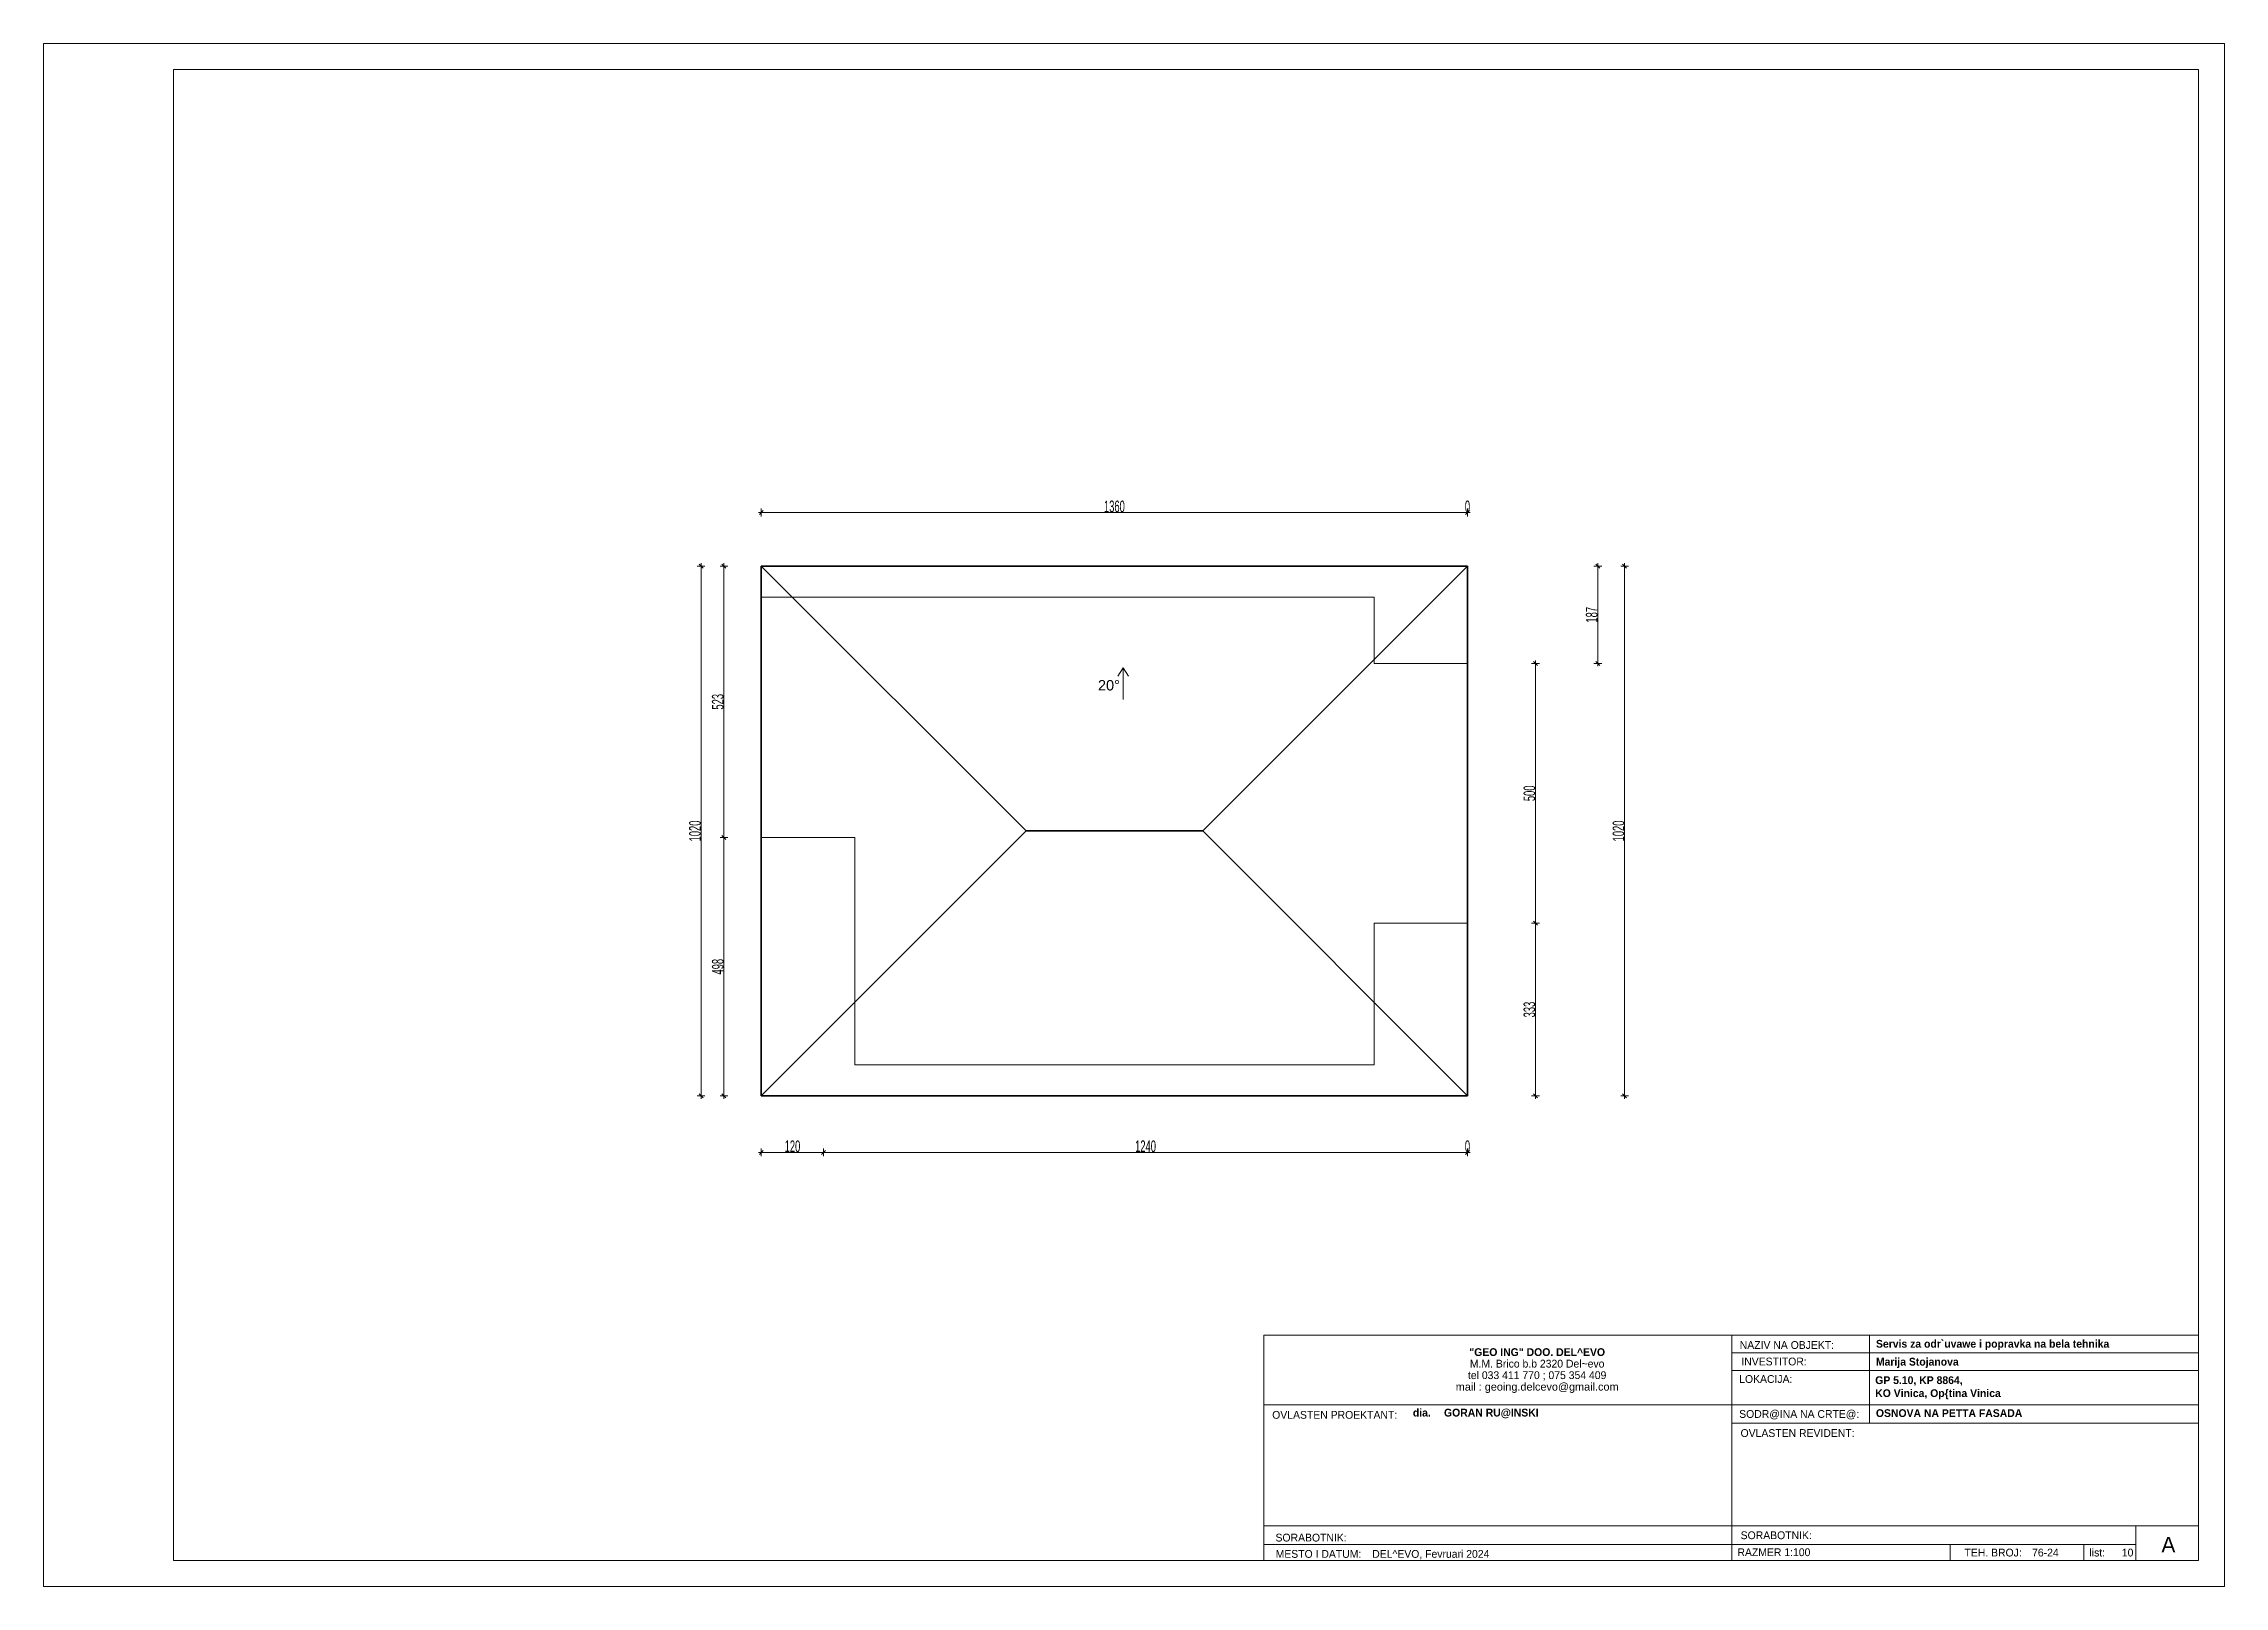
# Model space of a CAD drawing. Header units: millimetres. Extents: x -115530 to 122462, y -34508 to 119375.
# Drawn here: x 10470 to 52470, y 89675 to 119375 of the extents above; entities that cross this region are included whole.
import ezdxf

# ---------------------------------------------------------------- set-up
doc = ezdxf.new("R2010")
doc.units = ezdxf.units.MM
doc.header["$MEASUREMENT"] = 0
for name, color, linetype, lineweight in [('dimenzija', 7, 'Continuous', 13), ('Lines_Pen_No__1', 7, 'Continuous', 13), ('New_Structural - Bearing_Pen_No__7', 7, 'Continuous', 35), ('Pecat_Pen_No__1', 7, 'Continuous', 13), ('Roofs_Pen_No__1', 7, 'Continuous', 13), ('zidoviii', 7, 'Continuous', 35)]:
    doc.layers.add(name, color=color, linetype=linetype, lineweight=lineweight)
doc.layers.add('New_Structural - Bearing_Pen_No__87', color=7, linetype='Continuous', lineweight=13, true_color=0x6a6a6a)
doc.styles.add('GENERATED_STYLE_1', font='arial.ttf')
doc.styles.add('GENERATED_STYLE_5', font='')
doc.styles.add('PLATEIA', font='CGSAPPS.shx', dxfattribs={"width": 0.6})
doc.styles.get('GENERATED_STYLE_5').set_extended_font_data('MAC C Swiss cyrillic', bold=True)
doc.dimstyles.new('100v', dxfattribs={"dimtxt": 225, "dimasz": 1, "dimexe": 0.18, "dimexo": 0.0625, "dimgap": 4, "dimtad": 1, "dimdec": 0, "dimlfac": 0.1, "dimzin": 12, "dimdsep": 46, "dimtxsty": 'PLATEIA', "dimblk": 'A$C321216CB', "dimcen": 0.09, "dimse1": 1, "dimse2": 1, "dimclrd": 256, "dimclrt": 256, "dimadec": 3, "dimazin": 0, "dimtfac": 1, "dimtdec": 0, "dimtix": 1, "dimtmove": 2, "dimatfit": 3, "dimldrblk": 'A$C321216CB', "dimfxl": 1, "dimtolj": 1, "dimtzin": 0, "dimlwd": -1, "dimarcsym": 0})

msp = doc.modelspace()

# ---------------------------------------------------------------- texts
at = {"layer": 'New_Structural - Bearing_Pen_No__7', "color": 7, "linetype": 'Continuous', "lineweight": 35, "insert": (30775.69, 106920.16), "char_height": 200, "attachment_point": 7, "style": 'GENERATED_STYLE_1'}
msp.add_mtext('\\A1;\\pxql,t0;20%%D', dxfattribs=at)
at = {"layer": 'Pecat_Pen_No__1', "linetype": 'Continuous', "insert": (39234.15, 93829.55), "char_height": 150, "attachment_point": 5, "line_spacing_factor": 0.887159, "style": 'GENERATED_STYLE_5'}
msp.add_mtext('\\A1;{\\fMAC C Swiss|b1|i0|c0|p34;"GEO ING" DOO. DEL^ EVO}\\P{\\fMAC C Swiss|b0|i0|c0|p34;M.M. Brico b.b 2320 Del~evo \\Ptel 033 411 770 ; 075 354 409 \\P\\fArial|b0|i0|c0|p34;mail : geoing.delcevo@gmail.com}', dxfattribs=at)
at = {"layer": 'Pecat_Pen_No__1', "linetype": 'Continuous', "style": 'GENERATED_STYLE_5'}
for s, insert, char_height, attachment_point in [('\\pqc;{\\fMAC C Swiss|b0|i0|c0|p0;NAZIV NA OBJEKT:}', (44044.31, 94396.96), 150, 2), ('\\pqc;{\\fMAC C Swiss|b0|i0|c0|p0;INVESTITOR:}', (43796.54, 94079.37), 150, 2), ('{\\fMAC C Swiss|b1|i0|c0|p34;Servis za odr`uvawe i popravka na bela tehnika}', (45759.83, 94420.45), 150, 1), ('{\\fMAC C Swiss|b1|i0|c0|p34;Marija Stojanova}', (45758.25, 94075.47), 150, 1), ('\\pqc;{\\fMAC C Swiss|b0|i0|c0|p0;LOKACIJA:}', (43637.72, 93742.4), 150, 2), ('\\A1;{\\fMAC C Swiss|b1|i0|c0|p34; GP 5.10, KP 8864,  \\P KO Vinica, Op\\{tina Vinica}', (45689.07, 93719.98), 150, 1), ('{\\fMAC C Swiss|b0|i0|c0|p34;OVLASTEN PROEKTANT:}', (34131.52, 93052.37), 150, 1), ('{\\fMAC C Swiss|b1|i0|c0|p34;dia.^IGORAN RU@INSKI}', (36840.41, 93095.31), 150, 1), ('\\pqc;{\\fMAC C Swiss|b0|i0|c0|p0;SODR@INA NA CRTE@:}', (44281.43, 93069.46), 150, 2), ('{\\fMAC C Swiss|b1|i0|c0|p34;OSNOVA NA PETTA FASADA}', (45758.25, 93085.47), 150, 1), ('\\pqc;{\\fMAC C Swiss|b0|i0|c0|p0;OVLASTEN REVIDENT:}', (44249.72, 92701.84), 150, 2), ('\\pqc;{\\fMAC C Swiss|b0|i0|c0|p0;SORABOTNIK:}', (43838.81, 90734.49), 150, 2), ('\\pqc;{\\fMAC C Swiss|b0|i0|c0|p0;SORABOTNIK:}', (34880.5, 90689.32), 150, 2), ('\\pqc;{\\fMAC C Swiss|b0|i0|c0|p0;MESTO I DATUM:}', (35022.38, 90375.18), 150, 2), ('{\\fMAC C Swiss|b0|i0|c0|p34;DEL^ EVO, Fevruari 2024}', (36057.31, 90375.18), 150, 1), ('{\\fMAC C Swiss|b0|i0|c0|p0;\\A1;RAZMER 1:100^I}', (43091.57, 90407.6), 150, 1), ('\\pqc;{\\fMAC C Swiss|b0|i0|c0|p0;TEH. BROJ:}', (48016.01, 90401), 150, 2), ('{\\fMAC C Swiss|b0|i0|c0|p34;76-24}', (48765.92, 90401), 150, 1), ('{\\fMAC C Swiss|b0|i0|c0|p34;list:}', (49870.8, 90401), 150, 1), ('{\\fMAC C Swiss|b0|i0|c0|p34;10}', (50494.33, 90401), 150, 1), ('{\\fMAC C Swiss|b0|i0|c0|p34;A}', (51391.65, 90479.03), 300, 5)]:
    msp.add_mtext(s, dxfattribs=dict(at, insert=insert, char_height=char_height, attachment_point=attachment_point))

# ---------------------------------------------------------------- blocks, each defined once
blk = doc.blocks.new('A$C321216CB')
for p, q in [((-54, 0), (54, 0)), ((-38, -38), (38, 38)), ((0, -75), (0, 75))]:
    blk.add_line(p, q)
blk = doc.blocks.new('*D914')
at = {"layer": 'DEFPOINTS', "color": 0, "transparency": 16777216}
for p in [(37892, 110348), (24292, 109318), (37892, 109318)]:
    blk.add_point(p, dxfattribs=at)
at = {"layer": 'dimenzija', "transparency": 16777216}
blk.add_line((24293, 110348), (37891, 110348), dxfattribs=at)
at = {"layer": 'dimenzija', "transparency": 16777216, "rotation": 180}
blk.add_blockref('A$C321216CB', (24292, 110348), dxfattribs=at)
at = {"layer": 'dimenzija', "transparency": 16777216}
blk.add_blockref('A$C321216CB', (37892, 110348), dxfattribs=at)
at = {"layer": 'dimenzija', "transparency": 16777216, "insert": (31092, 110465), "char_height": 225, "attachment_point": 5, "style": 'PLATEIA'}
blk.add_mtext('\\A1;1360', dxfattribs=at)
blk = doc.blocks.new('*D915')
at = {"layer": 'DEFPOINTS', "color": 0, "transparency": 16777216}
for p in [(24292, 109318), (23572, 104093), (24292, 104093)]:
    blk.add_point(p, dxfattribs=at)
at = {"layer": 'dimenzija', "transparency": 16777216}
blk.add_line((23572, 109317), (23572, 104094), dxfattribs=at)
for p, rotation in [((23572, 109318), 90), ((23572, 104093), 270)]:
    blk.add_blockref('A$C321216CB', p, dxfattribs=dict(at, rotation=rotation))
at = {"layer": 'dimenzija', "transparency": 16777216, "insert": (23455, 106705), "char_height": 225, "attachment_point": 5, "rotation": 90, "style": 'PLATEIA'}
blk.add_mtext('\\A1;523', dxfattribs=at)
blk = doc.blocks.new('*D916')
at = {"layer": 'DEFPOINTS', "color": 0, "transparency": 16777216}
for p in [(24292, 104093), (23572, 99118), (24292, 99118)]:
    blk.add_point(p, dxfattribs=at)
at = {"layer": 'dimenzija', "transparency": 16777216}
blk.add_line((23572, 104092), (23572, 99119), dxfattribs=at)
for p, rotation in [((23572, 104093), 90), ((23572, 99118), 270)]:
    blk.add_blockref('A$C321216CB', p, dxfattribs=dict(at, rotation=rotation))
at = {"layer": 'dimenzija', "transparency": 16777216, "insert": (23455, 101605), "char_height": 225, "attachment_point": 5, "rotation": 90, "style": 'PLATEIA'}
blk.add_mtext('\\A1;498', dxfattribs=at)
blk = doc.blocks.new('*D917')
at = {"layer": 'DEFPOINTS', "color": 0, "transparency": 16777216}
for p in [(25492, 99118), (37892, 99118), (37892, 98030)]:
    blk.add_point(p, dxfattribs=at)
at = {"layer": 'dimenzija', "transparency": 16777216}
blk.add_line((25493, 98030), (37891, 98030), dxfattribs=at)
at = {"layer": 'dimenzija', "transparency": 16777216, "rotation": 180}
blk.add_blockref('A$C321216CB', (25492, 98030), dxfattribs=at)
at = {"layer": 'dimenzija', "transparency": 16777216}
blk.add_blockref('A$C321216CB', (37892, 98030), dxfattribs=at)
at = {"layer": 'dimenzija', "transparency": 16777216, "insert": (31692, 98147), "char_height": 225, "attachment_point": 5, "style": 'PLATEIA'}
blk.add_mtext('\\A1;1240', dxfattribs=at)
blk = doc.blocks.new('*D918')
at = {"layer": 'DEFPOINTS', "color": 0, "transparency": 16777216}
for p in [(24292, 104093), (25492, 99118), (24292, 98030)]:
    blk.add_point(p, dxfattribs=at)
at = {"layer": 'dimenzija', "transparency": 16777216}
blk.add_line((25491, 98030), (24293, 98030), dxfattribs=at)
at = {"layer": 'dimenzija', "transparency": 16777216, "rotation": 180}
blk.add_blockref('A$C321216CB', (24292, 98030), dxfattribs=at)
at = {"layer": 'dimenzija', "transparency": 16777216}
blk.add_blockref('A$C321216CB', (25492, 98030), dxfattribs=at)
at = {"layer": 'dimenzija', "transparency": 16777216, "insert": (24892, 98147), "char_height": 225, "attachment_point": 5, "style": 'PLATEIA'}
blk.add_mtext('\\A1;120', dxfattribs=at)
blk = doc.blocks.new('*D919')
at = {"layer": 'DEFPOINTS', "color": 0, "transparency": 16777216}
for p in [(37892, 102443), (37892, 99118), (37892, 98030)]:
    blk.add_point(p, dxfattribs=at)
at = {"layer": 'dimenzija', "transparency": 16777216}
for p, q in [((37891, 98030), (37890, 98030)), ((37893, 98030), (37894, 98030))]:
    blk.add_line(p, q, dxfattribs=at)
blk.add_blockref('A$C321216CB', (37892, 98030), dxfattribs=at)
at = {"layer": 'dimenzija', "transparency": 16777216, "rotation": 180}
blk.add_blockref('A$C321216CB', (37892, 98030), dxfattribs=at)
at = {"layer": 'dimenzija', "transparency": 16777216, "insert": (37892, 98147), "char_height": 225, "attachment_point": 5, "style": 'PLATEIA'}
blk.add_mtext('\\A1;0', dxfattribs=at)
blk = doc.blocks.new('*D920')
at = {"layer": 'DEFPOINTS', "color": 0, "transparency": 16777216}
for p in [(37892, 110348), (37892, 109318), (37892, 107443)]:
    blk.add_point(p, dxfattribs=at)
at = {"layer": 'dimenzija', "transparency": 16777216}
for p, q in [((37891, 110348), (37890, 110348)), ((37893, 110348), (37894, 110348))]:
    blk.add_line(p, q, dxfattribs=at)
blk.add_blockref('A$C321216CB', (37892, 110348), dxfattribs=at)
at = {"layer": 'dimenzija', "transparency": 16777216, "rotation": 180}
blk.add_blockref('A$C321216CB', (37892, 110348), dxfattribs=at)
at = {"layer": 'dimenzija', "transparency": 16777216, "insert": (37892, 110465), "char_height": 225, "attachment_point": 5, "style": 'PLATEIA'}
blk.add_mtext('\\A1;0', dxfattribs=at)
blk = doc.blocks.new('*D921')
at = {"layer": 'DEFPOINTS', "color": 0, "transparency": 16777216}
for p in [(37892, 109318), (36692, 107443), (40402, 107443)]:
    blk.add_point(p, dxfattribs=at)
at = {"layer": 'dimenzija', "transparency": 16777216}
blk.add_line((40402, 109317), (40402, 107444), dxfattribs=at)
for p, rotation in [((40402, 109318), 90), ((40402, 107443), 270)]:
    blk.add_blockref('A$C321216CB', p, dxfattribs=dict(at, rotation=rotation))
at = {"layer": 'dimenzija', "transparency": 16777216, "insert": (40286, 108380), "char_height": 225, "attachment_point": 5, "rotation": 90, "style": 'PLATEIA'}
blk.add_mtext('\\A1;187', dxfattribs=at)
blk = doc.blocks.new('*D922')
at = {"layer": 'DEFPOINTS', "color": 0, "transparency": 16777216}
for p in [(36692, 107443), (37892, 102443), (39202, 102443)]:
    blk.add_point(p, dxfattribs=at)
at = {"layer": 'dimenzija', "transparency": 16777216}
blk.add_line((39202, 107442), (39202, 102444), dxfattribs=at)
for p, rotation in [((39202, 107443), 90), ((39202, 102443), 270)]:
    blk.add_blockref('A$C321216CB', p, dxfattribs=dict(at, rotation=rotation))
at = {"layer": 'dimenzija', "transparency": 16777216, "insert": (39086, 104943), "char_height": 225, "attachment_point": 5, "rotation": 90, "style": 'PLATEIA'}
blk.add_mtext('\\A1;500', dxfattribs=at)
blk = doc.blocks.new('*D923')
at = {"layer": 'DEFPOINTS', "color": 0, "transparency": 16777216}
for p in [(37892, 102443), (36692, 99118), (39202, 99118)]:
    blk.add_point(p, dxfattribs=at)
at = {"layer": 'dimenzija', "transparency": 16777216}
blk.add_line((39202, 102442), (39202, 99119), dxfattribs=at)
for p, rotation in [((39202, 102443), 90), ((39202, 99118), 270)]:
    blk.add_blockref('A$C321216CB', p, dxfattribs=dict(at, rotation=rotation))
at = {"layer": 'dimenzija', "transparency": 16777216, "insert": (39086, 100780), "char_height": 225, "attachment_point": 5, "rotation": 90, "style": 'PLATEIA'}
blk.add_mtext('\\A1;333', dxfattribs=at)
blk = doc.blocks.new('*D924')
at = {"layer": 'DEFPOINTS', "color": 0, "transparency": 16777216}
for p in [(37892, 109318), (36692, 99118), (40918, 99118)]:
    blk.add_point(p, dxfattribs=at)
at = {"layer": 'dimenzija', "transparency": 16777216}
blk.add_line((40918, 109317), (40918, 99119), dxfattribs=at)
for p, rotation in [((40918, 109318), 90), ((40918, 99118), 270)]:
    blk.add_blockref('A$C321216CB', p, dxfattribs=dict(at, rotation=rotation))
at = {"layer": 'dimenzija', "transparency": 16777216, "insert": (40802, 104218), "char_height": 225, "attachment_point": 5, "rotation": 90, "style": 'PLATEIA'}
blk.add_mtext('\\A1;1020', dxfattribs=at)
blk = doc.blocks.new('*D925')
at = {"layer": 'DEFPOINTS', "color": 0, "transparency": 16777216}
for p in [(24981, 109318), (23131, 99118), (25492, 99118)]:
    blk.add_point(p, dxfattribs=at)
at = {"layer": 'dimenzija', "transparency": 16777216}
blk.add_line((23131, 109317), (23131, 99119), dxfattribs=at)
for p, rotation in [((23131, 109318), 90), ((23131, 99118), 270)]:
    blk.add_blockref('A$C321216CB', p, dxfattribs=dict(at, rotation=rotation))
at = {"layer": 'dimenzija', "transparency": 16777216, "insert": (23015, 104218), "char_height": 225, "attachment_point": 5, "rotation": 90, "style": 'PLATEIA'}
blk.add_mtext('\\A1;1020', dxfattribs=at)

# ---------------------------------------------------------------- dimensions: what is measured, and where the dimension line sits
at = {"layer": 'dimenzija'}
for base, p1, p2, picture, middle in [((37892.14, 110348.02), (24292.14, 109317.63), (37892.14, 109317.63), '*D914', (31092.14, 110464.52)), ((37892.13587385, 110348.02325801), (37892.13587385, 109317.628279), (37892.13587385, 107442.62836245), '*D920', (37892.13587385, 110464.52325801)), ((24292.14, 98030.37), (25492.14, 99117.63), (24292.14, 104092.63), '*D918', (24892.14, 98146.87)), ((37892.13587385, 98030.3721686), (37892.13587385, 99117.628279), (37892.13587385, 102442.628279), '*D919', (37892.13587385, 98146.8721686)), ((37892.14, 98030.37), (25492.14, 99117.63), (37892.14, 99117.63), '*D917', (31692.14, 98146.87))]:
    dim = msp.add_linear_dim(base=base, p1=p1, p2=p2, dimstyle='100v', dxfattribs=at)
    dim.commit()
    dim.dimension.update_dxf_attribs({"geometry": picture, "text_midpoint": middle})
for base, p1, p2, picture, middle in [((23131.45, 99117.63), (24981.19, 109317.63), (25492.14, 99117.63), '*D925', (23014.95, 104217.63)), ((23571.76461807, 104092.628279), (24292.13587385, 109317.628279), (24292.13587385, 104092.628279), '*D915', (23455.26461807, 106705.128279)), ((40402.1173, 107442.6284), (37892.1359, 109317.6283), (36692.1359, 107442.6284), '*D921', (40285.6173, 108380.1283)), ((40918.32, 99117.63), (37892.14, 109317.63), (36692.14, 99117.63), '*D924', (40801.82, 104217.63)), ((39202.12, 102442.63), (36692.14, 107442.63), (37892.14, 102442.63), '*D922', (39085.62, 104942.63)), ((23571.76461807, 99117.628279), (24292.13587385, 104092.628279), (24292.13587385, 99117.628279), '*D916', (23455.26461807, 101605.128279)), ((39202.11726806, 99117.628279), (37892.13587385, 102442.628279), (36692.13587385, 99117.628279), '*D923', (39085.61726806, 100780.128279))]:
    dim = msp.add_linear_dim(base=base, p1=p1, p2=p2, angle=90, dimstyle='100v', dxfattribs=at)
    dim.commit()
    dim.dimension.update_dxf_attribs({"geometry": picture, "text_midpoint": middle})

# ---------------------------------------------------------------- linework, layer by layer
at = {"layer": 'dimenzija'}
msp.add_line((31258.88, 107358.27), (31258.88, 106749), dxfattribs=at)
msp.add_lwpolyline([(31360.7, 107197.61), (31258.88, 107358.27), (31157.07, 107197.61)], dxfattribs=at)
at = {"layer": 'Lines_Pen_No__1', "linetype": 'Continuous'}
for p, q in [((51969.56, 90175.49), (51969.56, 95210.98)), ((51969.56, 94509.92), (42980.49, 94509.92)), ((42980.49, 92817.85), (51969.56, 92817.85)), ((47189.42, 90479.03), (47189.42, 90175.49)), ((49763.4, 90479.03), (49763.4, 90175.49))]:
    msp.add_line(p, q, dxfattribs=at)
at = {"layer": 'Lines_Pen_No__1'}
msp.add_line((42980.49, 90175.49), (42980.49, 94509.92), dxfattribs=at)
at = {"layer": 'Lines_Pen_No__1', "linetype": 'Continuous', "flags": 128}
for points in [[(33969.56, 94509.92), (42980.49, 94509.92)], [(33969.56, 90175.49), (33969.56, 94509.92), (42980.49, 94509.92)], [(42980.49, 94169.15), (51969.56, 94169.15)], [(45636.51, 94499.15), (45636.51, 92817.85)], [(42980.49, 93828.38), (51969.56, 93828.38)], [(33969.56, 93168.38), (42980.49, 93168.38)], [(42980.49, 93168.38), (51969.56, 93168.38)], [(33969.56, 90839.92), (51969.56, 90839.92)], [(50763.4, 90539.92), (50763.4, 90175.49), (50763.4, 90839.92)], [(33969.56, 90479.03), (50763.4, 90479.03)], [(33969.56, 90175.49), (51969.56, 90175.49)]]:
    msp.add_lwpolyline(points, dxfattribs=at)
at = {"layer": 'New_Structural - Bearing_Pen_No__87', "color": 251, "linetype": 'Continuous', "lineweight": 20, "true_color": 0x6a6a6a}
msp.add_lwpolyline([(36092.14, 107442.63), (36092.14, 108717.63), (24292.14, 108717.63), (24292.14, 104092.63), (26092.14, 104092.63), (26092.14, 99717.63), (36092.14, 99717.63), (36092.14, 102442.63), (37892.14, 102442.63), (37892.14, 107442.63)], close=True, dxfattribs=at)
at = {"layer": 'Roofs_Pen_No__1'}
for points in [[(10469.56, 89675.49), (52469.56, 89675.49), (52469.56, 119375.49), (10469.56, 119375.49)], [(12969.56, 90175.49), (51969.56, 90175.49), (51969.56, 118875.49), (12969.56, 118875.49)]]:
    msp.add_lwpolyline(points, close=True, dxfattribs=at)
at = {"layer": 'zidoviii', "linetype": 'Continuous'}
for p, q in [((37892.14, 109317.63), (24292.14, 109317.63)), ((24292.14, 109317.63), (24292.14, 99117.63)), ((24292.14, 109317.63), (29392.14, 104217.63)), ((37892.14, 109317.63), (32792.14, 104217.63)), ((37892.14, 99117.63), (37892.14, 109317.63)), ((24292.14, 99117.63), (29392.14, 104217.63)), ((29392.14, 104217.63), (32792.14, 104217.63)), ((37892.14, 99117.63), (32792.14, 104217.63)), ((24292.14, 99117.63), (37892.14, 99117.63))]:
    msp.add_line(p, q, dxfattribs=at)

msp.set_redraw_order([(e.dxf.handle, doc.entitydb.next_handle()) for e in msp.query("TEXT MTEXT ATTDEF DIMENSION ARC_DIMENSION")])  # texts and dimensions are drawn at this point

doc.saveas('drawing.dxf')
